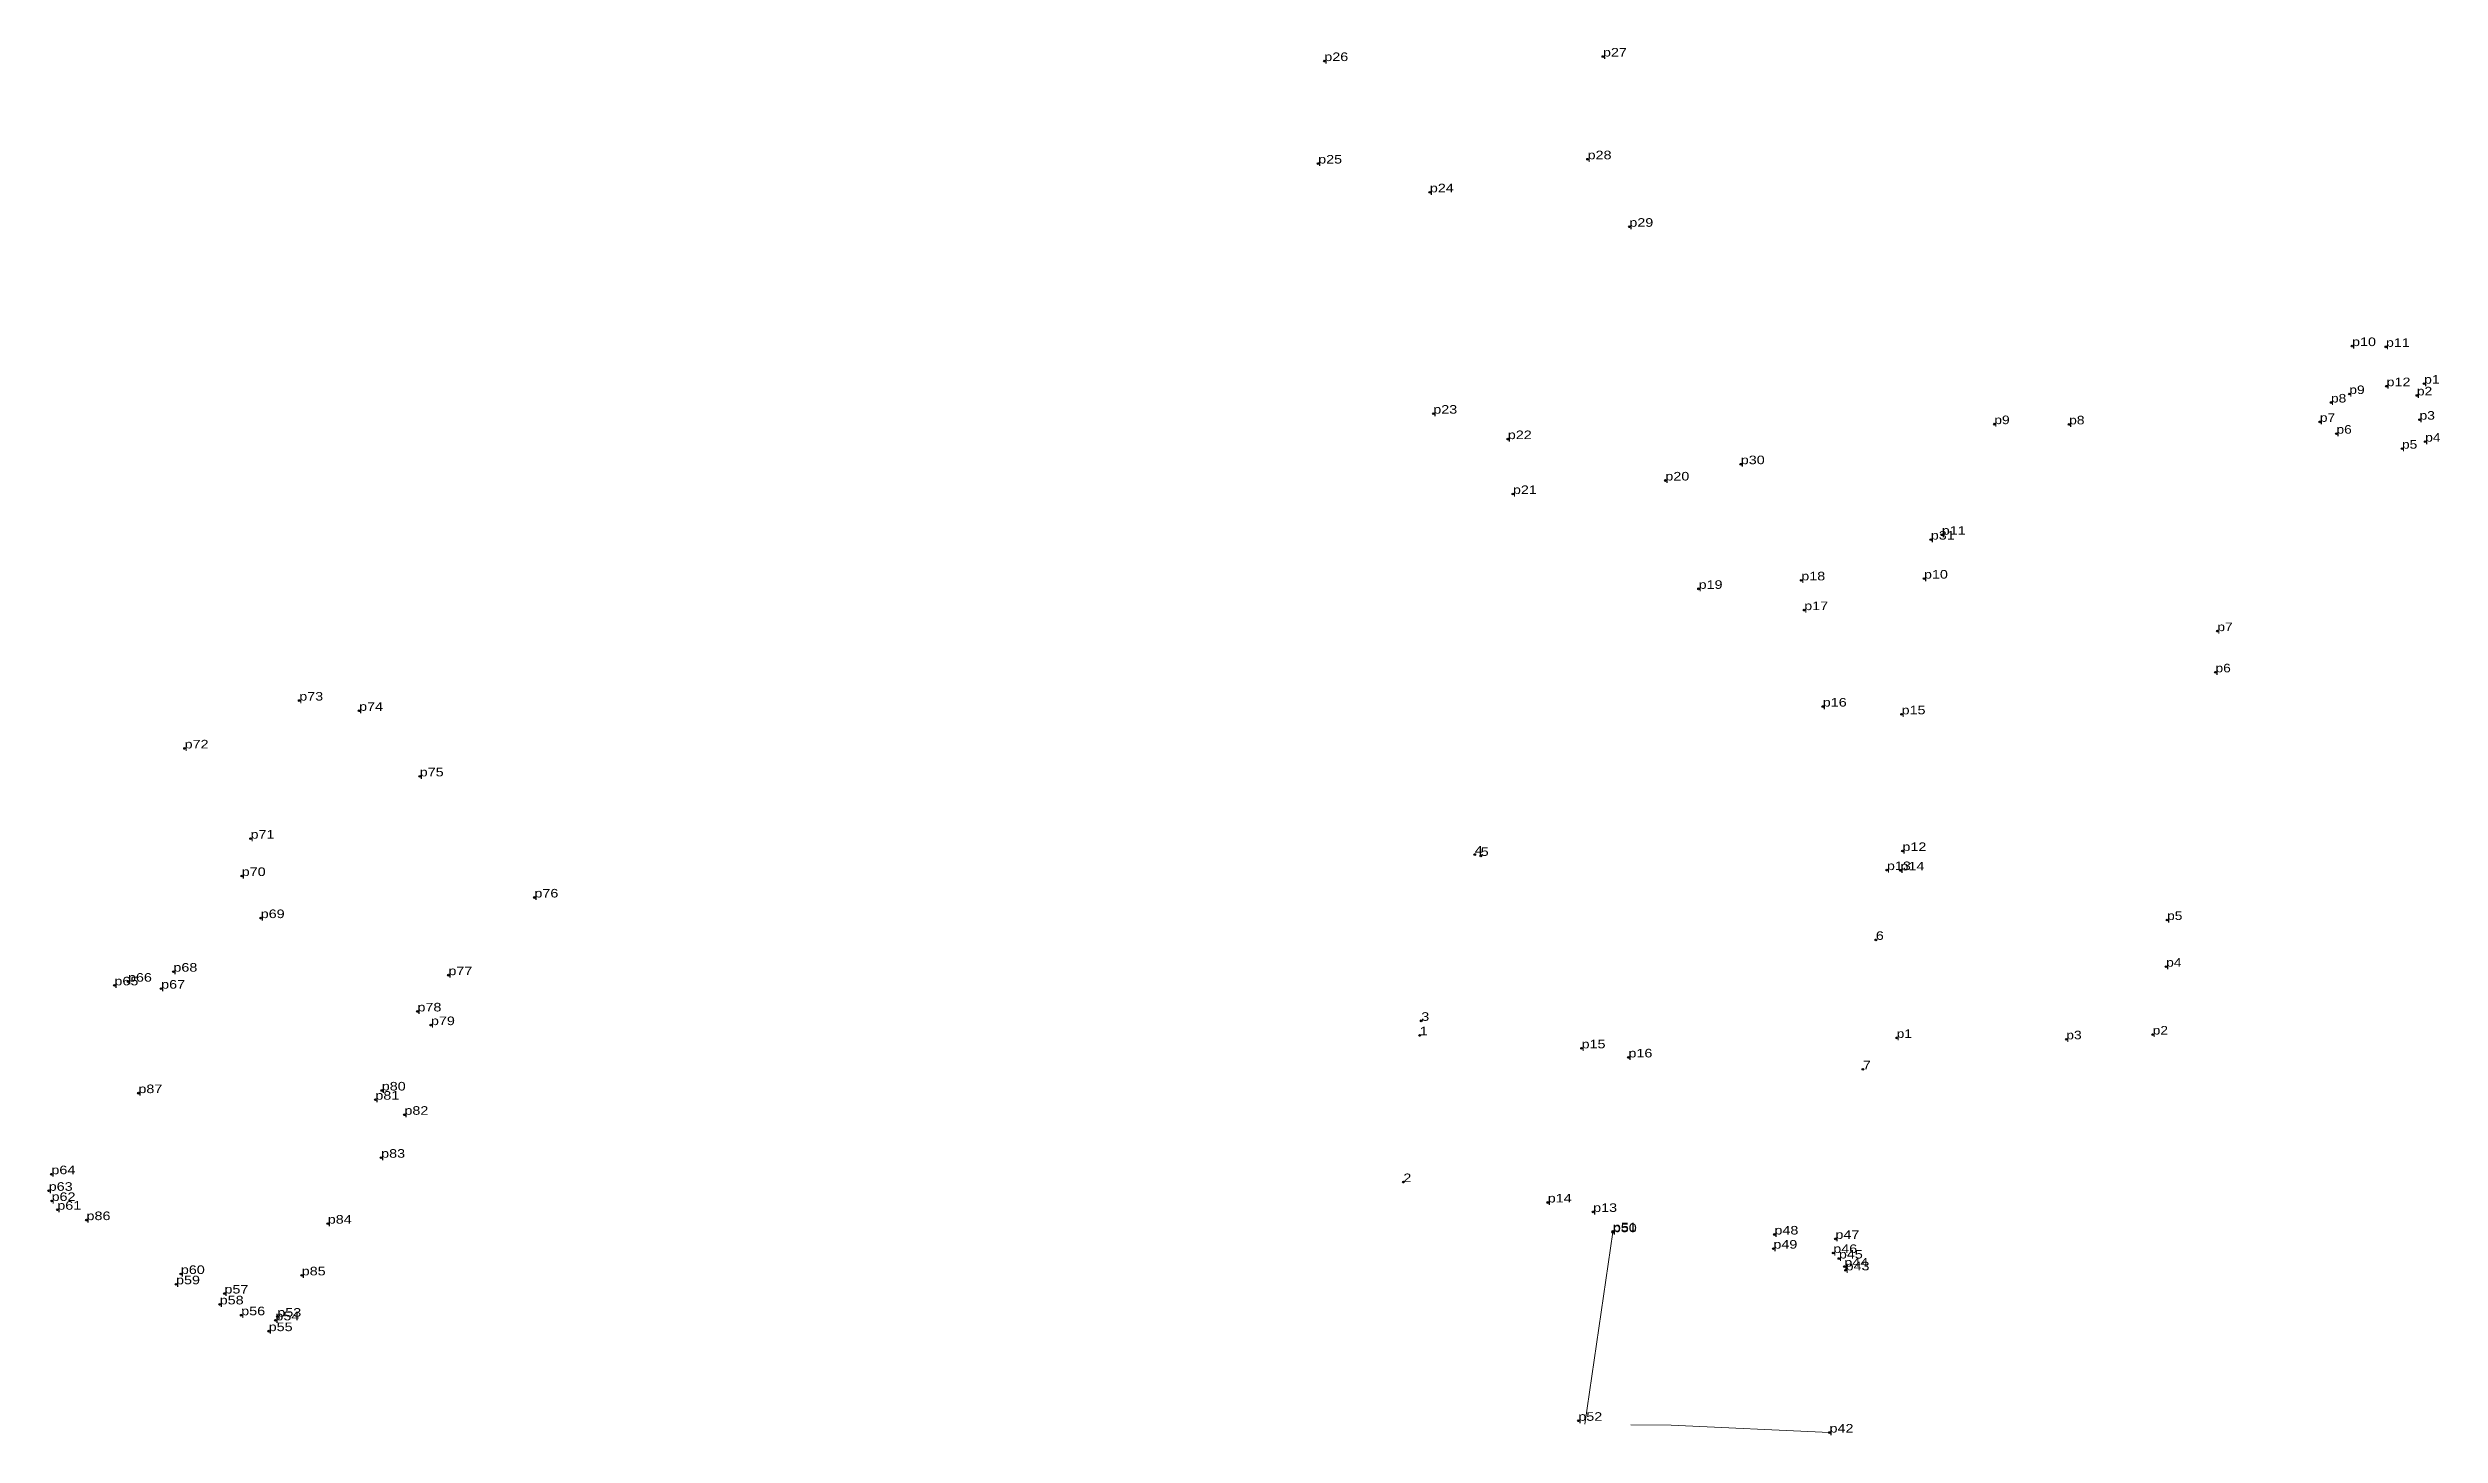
# Model space of a CAD drawing. Header units: metres. Extents: x 1 to 555159, y 1817839 to 1851843.
# Drawn here: x 546621 to 547123, y 1837129 to 1837420 of the extents above; entities that cross this region are included whole.
import ezdxf

# ---------------------------------------------------------------- set-up
doc = ezdxf.new("R2010")
doc.units = ezdxf.units.M
doc.header["$LTSCALE"] = 0.72
doc.header["$PDMODE"] = 32
doc.header["$PDSIZE"] = 0.36
doc.layers.add('10', color=7, linetype='Continuous', lineweight=13)
doc.layers.add('12', color=7, linetype='Continuous')
doc.layers.add('7', color=7, linetype='Continuous')

msp = doc.modelspace()

# ---------------------------------------------------------------- texts
at = {"layer": '12'}
for s, width, p in [('p26', 1.25, (546888.77, 1837417.13)), ('p27', 1.25, (546947.21, 1837418.08)), ('p25', 1.25, (546887.49, 1837395.63)), ('p28', 1.25, (546943.99, 1837396.53)), ('p24', 1.25, (546910.91, 1837389.6)), ('p29', 1.25, (546952.74, 1837382.37)), ('p10', 1.25, (547104.31, 1837357.34)), ('p11', 1.25, (547111.41, 1837357.18)), ('p12', 1.25, (547111.54, 1837348.92)), ('p1', 1.2, (547119.44, 1837349.45)), ('p8', 1.2, (547099.89, 1837345.5)), ('p9', 1.2, (547103.74, 1837347.28)), ('p2', 1.2, (547117.91, 1837346.99)), ('p23', 1.25, (546911.63, 1837343.16)), ('p9', 1.2, (547029.29, 1837340.96)), ('p8', 1.2, (547044.99, 1837340.91)), ('p7', 1.2, (547097.56, 1837341.44)), ('p6', 1.2, (547101.04, 1837338.96)), ('p3', 1.2, (547118.47, 1837341.9)), ('p22', 1.25, (546927.26, 1837337.82)), ('p5', 1.2, (547114.78, 1837335.82)), ('p4', 1.2, (547119.66, 1837337.29)), ('p20', 1.25, (546960.3, 1837329.14)), ('p30', 1.25, (546976.12, 1837332.56)), ('p21', 1.25, (546928.33, 1837326.3)), ('p31', 1.25, (547015.97, 1837316.74)), ('p11', 1.25, (547018.27, 1837317.76)), ('p19', 1.25, (546967.27, 1837306.41)), ('p18', 1.25, (546988.8, 1837308.19)), ('p10', 1.25, (547014.53, 1837308.56)), ('p17', 1.25, (546989.42, 1837301.95)), ('p7', 1.2, (547076.06, 1837297.54)), ('p6', 1.2, (547075.67, 1837288.9)), ('p73', 1.25, (546673.8, 1837282.97)), ('p74', 1.25, (546686.36, 1837280.82)), ('p16', 1.25, (546993.31, 1837281.71)), ('p15', 1.25, (547009.84, 1837280.09)), ('p72', 1.25, (546649.76, 1837272.93)), ('p75', 1.25, (546699.07, 1837267.07)), ('p71', 1.25, (546663.59, 1837254.01)), ('4', 1.25, (546920.33, 1837250.66)), ('5', 1.25, (546921.58, 1837250.39)), ('p12', 1.25, (547010.02, 1837251.41)), ('p70', 1.25, (546661.74, 1837246.17)), ('p13', 1.25, (547006.76, 1837247.41)), ('p14', 1.25, (547009.61, 1837247.34)), ('p76', 1.25, (546723.12, 1837241.66)), ('p69', 1.25, (546665.72, 1837237.34)), ('p5', 1.2, (547065.52, 1837236.94)), ('6', 1.25, (547004.44, 1837232.77)), ('p66', 1.25, (546637.88, 1837224)), ('p68', 1.25, (546647.41, 1837226.1)), ('p77', 1.25, (546705.09, 1837225.37)), ('p4', 1.2, (547065.33, 1837227.14)), ('p65', 1.25, (546635.04, 1837223.23)), ('p67', 1.25, (546644.84, 1837222.54)), ('p78', 1.25, (546698.6, 1837217.76)), ('p79', 1.25, (546701.42, 1837214.89)), ('3', 1.25, (546909.11, 1837215.79)), ('1', 1.25, (546908.77, 1837212.73)), ('p15', 1.25, (546942.73, 1837210.02)), ('p1', 1.2, (547008.81, 1837212.21)), ('p3', 1.2, (547044.39, 1837211.91)), ('p2', 1.2, (547062.5, 1837212.91)), ('p16', 1.25, (546952.56, 1837208.11)), ('7', 1.25, (547001.72, 1837205.62)), ('p87', 1.25, (546640.07, 1837200.62)), ('p81', 1.25, (546689.76, 1837199.24)), ('p80', 1.25, (546691.11, 1837201.17)), ('p82', 1.25, (546695.86, 1837196.08)), ('p64', 1.25, (546621.82, 1837183.61)), ('p83', 1.25, (546690.98, 1837187.07)), ('p63', 1.25, (546621.26, 1837180.13)), ('2', 1.25, (546905.35, 1837181.95)), ('p62', 1.25, (546621.86, 1837178)), ('p61', 1.25, (546623.06, 1837176.16)), ('p86', 1.25, (546629.19, 1837173.98)), ('p14', 1.25, (546935.63, 1837177.68)), ('p13', 1.25, (546945.16, 1837175.7)), ('p84', 1.25, (546679.79, 1837173.24)), ('p50', 1.25, (546949.28, 1837171.45)), ('p51', 1.25, (546949.29, 1837171.63)), ('p48', 1.25, (546983.18, 1837170.96)), ('p47', 1.25, (546995.97, 1837170.04)), ('p49', 1.25, (546982.95, 1837168)), ('p46', 1.25, (546995.51, 1837167.08)), ('p45', 1.25, (546996.69, 1837165.92)), ('p44', 1.25, (546997.83, 1837164.22)), ('p43', 1.25, (546998.09, 1837163.45)), ('p59', 1.25, (546647.96, 1837160.52)), ('p60', 1.25, (546648.97, 1837162.68)), ('p57', 1.25, (546658.12, 1837158.58)), ('p85', 1.25, (546674.32, 1837162.39)), ('p58', 1.25, (546657.12, 1837156.3)), ('p56', 1.25, (546661.63, 1837154.02)), ('p53', 1.25, (546669.2, 1837153.72)), ('p55', 1.25, (546667.39, 1837150.69)), ('p54', 1.25, (546668.8, 1837152.95)), ('p52', 1.25, (546942.04, 1837131.88)), ('p42', 1.25, (546994.73, 1837129.41))]:
    msp.add_text(s, height=1.8, dxfattribs=dict(at, width=width)).set_placement(p)

# ---------------------------------------------------------------- linework, layer by layer
at = {"layer": '10'}
msp.add_line((546943.43, 1837131.2), (546949.28, 1837171.45), dxfattribs=at)
msp.add_lwpolyline([(546994.73, 1837129.41), (546961.52, 1837130.97), (546953.03, 1837131.07)], dxfattribs=at)
at = {"layer": '7'}
for p in [(546888.77, 1837417.13), (546947.21, 1837418.08), (546943.99, 1837396.53), (546887.49, 1837395.63), (546910.91, 1837389.6), (546952.74, 1837382.37), (547104.31, 1837357.34), (547111.41, 1837357.18), (547099.89, 1837345.5), (547103.74, 1837347.28), (547111.54, 1837348.92), (547117.91, 1837346.99), (547119.44, 1837349.45), (546911.63, 1837343.16), (547029.29, 1837340.96), (547044.99, 1837340.91), (547097.56, 1837341.44), (547118.47, 1837341.9), (546927.26, 1837337.82), (547101.04, 1837338.96), (547114.78, 1837335.82), (547119.66, 1837337.29), (546976.12, 1837332.56), (546928.33, 1837326.3), (546960.3, 1837329.14), (547015.97, 1837316.74), (547018.27, 1837317.76), (546967.27, 1837306.41), (546988.8, 1837308.19), (547014.53, 1837308.56), (546989.42, 1837301.95), (547076.06, 1837297.54), (547075.67, 1837288.9), (546673.8, 1837282.97), (546686.36, 1837280.83), (546993.31, 1837281.71), (547009.84, 1837280.09), (546649.76, 1837272.93), (546699.07, 1837267.07), (546663.59, 1837254.01), (546920.33, 1837250.66), (546921.58, 1837250.39), (547010.02, 1837251.41), (546661.73, 1837246.17), (547006.76, 1837247.41), (547009.61, 1837247.34), (546723.12, 1837241.66), (546665.72, 1837237.34), (547065.52, 1837236.94), (547004.44, 1837232.77), (546647.41, 1837226.1), (546705.09, 1837225.37), (547065.33, 1837227.14), (546635.04, 1837223.23), (546637.89, 1837224), (546644.84, 1837222.54), (546698.6, 1837217.76), (546909.11, 1837215.79), (546701.42, 1837214.89), (546908.77, 1837212.73), (547008.81, 1837212.21), (547044.39, 1837211.91), (547062.5, 1837212.91), (546942.73, 1837210.02), (546952.56, 1837208.11), (547001.72, 1837205.62), (546640.07, 1837200.61), (546691.11, 1837201.17), (546689.76, 1837199.24), (546695.86, 1837196.08), (546690.97, 1837187.07), (546621.26, 1837180.13), (546621.82, 1837183.61), (546905.35, 1837181.95), (546621.87, 1837178), (546623.06, 1837176.16), (546935.63, 1837177.68), (546945.16, 1837175.7), (546629.19, 1837173.98), (546679.79, 1837173.24), (546949.28, 1837171.45), (546949.29, 1837171.63), (546983.18, 1837170.96), (546995.97, 1837170.04), (546982.95, 1837168), (546995.51, 1837167.08), (546996.69, 1837165.92), (546647.97, 1837160.52), (546648.97, 1837162.68), (546674.32, 1837162.39), (546997.83, 1837164.23), (546998.09, 1837163.45), (546657.12, 1837156.3), (546658.12, 1837158.57), (546661.63, 1837154.02), (546667.39, 1837150.69), (546668.8, 1837152.95), (546669.2, 1837153.72), (546942.04, 1837131.88), (546994.73, 1837129.41)]:
    msp.add_point(p, dxfattribs=at)

msp.set_redraw_order([(e.dxf.handle, doc.entitydb.next_handle()) for e in msp.query("TEXT MTEXT ATTDEF DIMENSION ARC_DIMENSION")])  # texts and dimensions are drawn at this point

doc.saveas('drawing.dxf')
